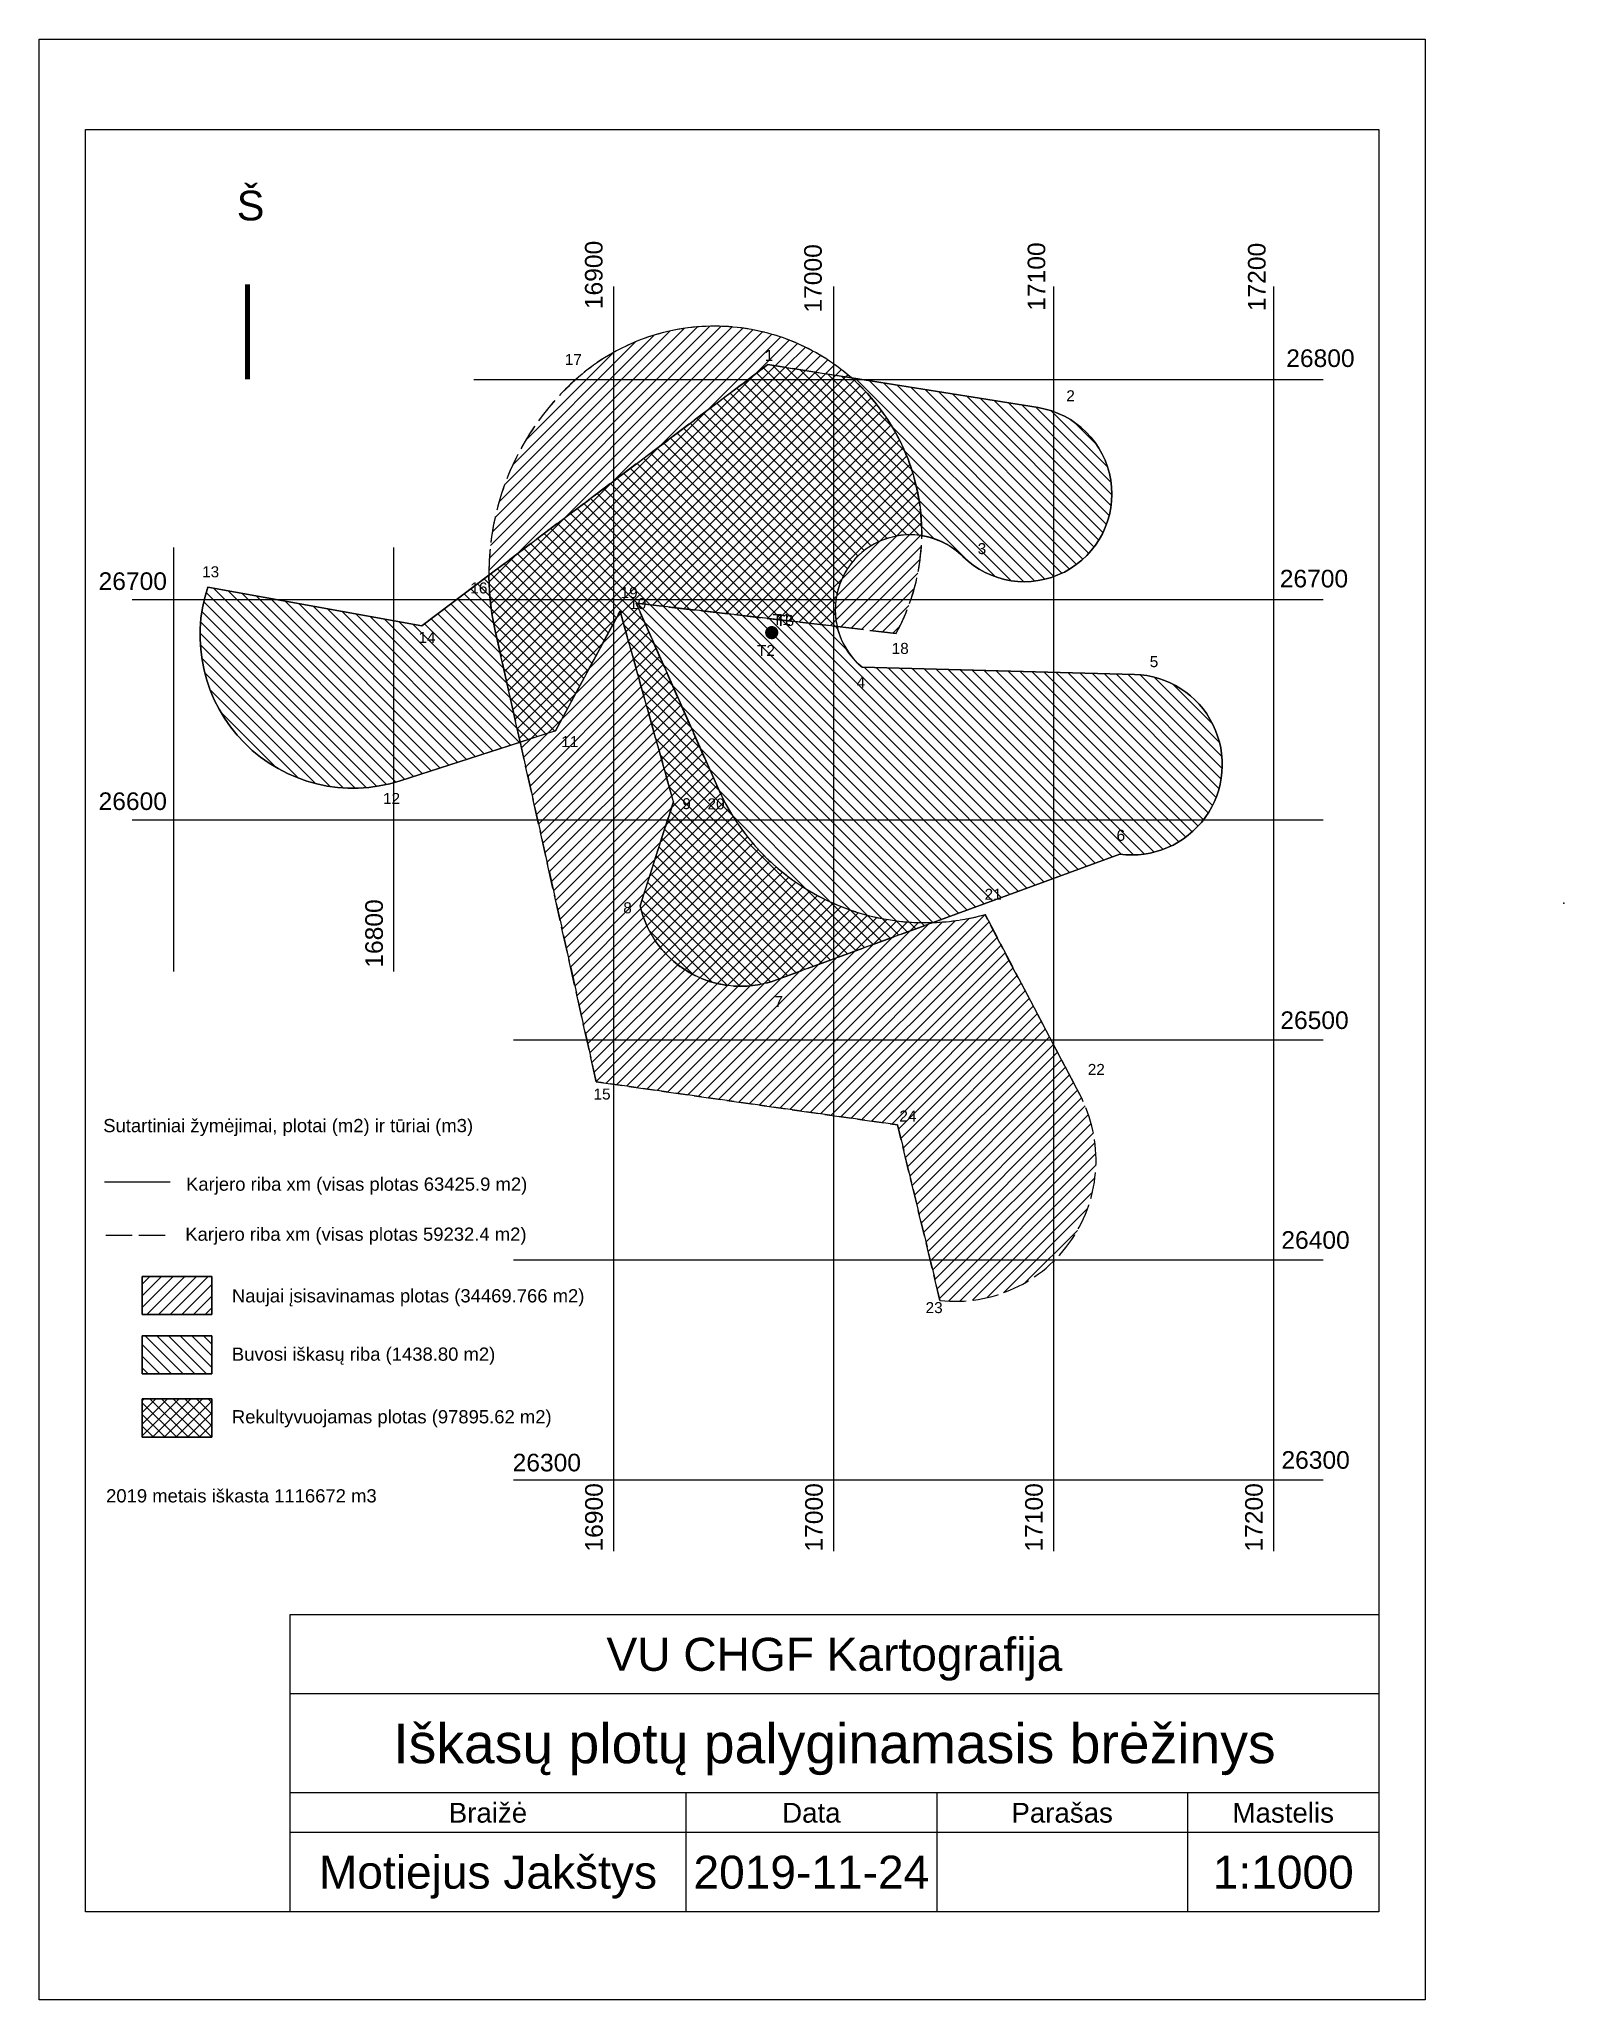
# Model space of a CAD drawing. Header units: inches. Extents: x 16381 to 53385, y 16568 to 26955.
# Drawn here: x 16639 to 17332, y 26064 to 26955 of the extents above; entities that cross this region are included whole.
import ezdxf
from ezdxf.enums import TextEntityAlignment as Align

# ---------------------------------------------------------------- set-up
doc = ezdxf.new("R2010")
doc.units = ezdxf.units.IN
doc.header["$MEASUREMENT"] = 0
doc.linetypes.add('ACAD_ISO02W100', pattern=[15, 12, -3])
for name, color, linetype in [('coords', 253, 'Continuous'), ('coords-skaiciai', 253, 'Continuous'), ('isasa-vidurys', 3, 'ACAD_ISO02W100'), ('iskasa1-tsk', 5, 'Continuous'), ('iskasa2-tsk', 1, 'ACAD_ISO02W100'), ('pagalb-iskasa1-nr', 6, 'Continuous'), ('pagalb-iskasa2-nr', 6, 'Continuous'), ('remelis', 7, 'Continuous'), ('siaurine', 5, 'Continuous'), ('T3', 5, 'Continuous'), ('T3-nr', 6, 'Continuous'), ('zymejimai', 7, 'Continuous'), ('zymejimai-txt', 7, 'Continuous')]:
    doc.layers.add(name, color=color, linetype=linetype)
doc.styles.get("Standard").update_dxf_attribs({"font": 'Arial.ttf'})

msp = doc.modelspace()

# ---------------------------------------------------------------- texts
at = {"layer": 'coords-skaiciai', "ltscale": 2}
for s, p in [('16900', (16894.8949477754, 26832.15938818111)), ('17000', (16994.54379912002, 26830.61971996985)), ('17100', (17096.12876511837, 26831.44395614154)), ('17200', (17196.28673861558, 26831.24762901128)), ('16800', (16795.02268615052, 26532.88843893904)), ('16900', (16894.97874904871, 26267.55277190522)), ('17000', (16994.97874904871, 26267.55277190522)), ('17100', (17094.97874904871, 26267.55277190522)), ('17200', (17194.97874904871, 26267.55277190522))]:
    msp.add_text(s, height=8, rotation=90, dxfattribs=at).set_placement(p)
for s, p in [('26800', (17205.68304354249, 26805.877054114)), ('26700', (16665.80245667691, 26704.54905677531)), ('26700', (17202.74036410205, 26705.70887857812)), ('26600', (16665.80245667691, 26604.54905677531)), ('26500', (17202.99444168706, 26505.02985001807)), ('26400', (17203.45702634678, 26405.14117783325)), ('26300', (16854.01758839531, 26303.98958529213)), ('26300', (17203.50238132481, 26305.18059352441))]:
    msp.add_text(s, height=8, dxfattribs=at).set_placement(p)
at = {"layer": 'coords-skaiciai', "insert": (16981.77458446835, 26299.99995382125), "char_height": 0.2, "attachment_point": 1}
msp.add_mtext_dynamic_manual_height_columns('16600', width=18.22544795375507, gutter_width=1, heights=[0], dxfattribs=at)
at = {"layer": 'pagalb-iskasa1-nr', "char_height": 5, "attachment_point": 1}
for s, insert in [('1', (16968.59008755774, 26813.6030870638)), ('2', (17105.69940256728, 26795.29780317126)), ('3', (17065.41781907722, 26725.82835235913)), ('13', (16712.85774204497, 26715.3038491688)), ('10', (16906.99349186699, 26700.8784150511)), ('T1', (16972.2438245407, 26693.58847909404)), ('14', (16811.21195345731, 26685.43531713805)), ('5', (17143.63123874454, 26674.48137723639)), ('4', (17010.36629484282, 26665.0845321633)), ('11', (16876.1109646231, 26638.12097770522)), ('12', (16795.10104183146, 26612.26449839832)), ('9', (16931.16245536002, 26609.9304687063)), ('6', (17128.54344046886, 26595.53364097839)), ('8', (16904.30806636665, 26562.6107016633)), ('7', (16973.02738169864, 26519.98933093652))]:
    msp.add_mtext_dynamic_manual_height_columns(s, width=3.114461148092232, gutter_width=1, heights=[0], dxfattribs=dict(at, insert=insert))
at = {"layer": 'pagalb-iskasa2-nr', "char_height": 5, "attachment_point": 1}
for s, insert in [('17', (16877.72410198759, 26811.77234628157)), ('16', (16834.7848289057, 26707.95849092821)), ('19', (16903.06487411814, 26705.82660204012)), ('T2', (16965.08812713598, 26679.52639593715)), ('18', (17026.31330283435, 26680.49172393596)), ('20', (16942.61631316614, 26609.83092580328)), ('21', (17068.56587769804, 26568.73898744748)), ('22', (17115.45222514322, 26489.14864312248)), ('15', (16890.78687746399, 26477.97366576346)), ('24', (17029.81124221235, 26467.9542350398)), ('23', (17041.73356354007, 26380.89973052796))]:
    msp.add_mtext_dynamic_manual_height_columns(s, width=3.114461148092232, gutter_width=1, heights=[0], dxfattribs=dict(at, insert=insert))
at = {"layer": 'remelis'}
for s, height, p in [('VU CHGF Kartografija', 15, (17000.31278190199, 26220.84114612388)), ('Iškasų plotų palyginamasis brėžinys', 18, (17000.31278190199, 26180.34114612388)), ('Braižė', 9, (16842.81278190199, 26148.84114612388)), ('Data', 9, (16989.81278190199, 26148.84114612388)), ('Parašas', 9, (17103.81278190199, 26148.84114612388)), ('Mastelis', 9, (17204.31278190199, 26148.84114612388)), ('Motiejus Jakštys', 15, (16842.81278190199, 26121.84114612388)), ('2019-11-24', 15, (16989.81278190199, 26121.84114612388)), ('1:1000', 15, (17204.31278190199, 26121.84114612388))]:
    msp.add_text(s, height=height, dxfattribs=at).set_placement(p, align=Align.MIDDLE_CENTER)
at = {"layer": 'siaurine', "insert": (16728.60281551632, 26886.01358568432), "char_height": 13.51790603066183, "attachment_point": 1}
msp.add_mtext_dynamic_manual_height_columns('{\\fArial|b0|i0|c186|p34;Š}', width=4.16058861365309, gutter_width=15, heights=[2.664134237645918], dxfattribs=at)
at = {"layer": 'T3-nr', "insert": (16973.8187903274, 26693.19492375851), "char_height": 5, "attachment_point": 1}
msp.add_mtext_dynamic_manual_height_columns('T3', width=3.114461148092232, gutter_width=1, heights=[0], dxfattribs=at)
at = {"layer": 'zymejimai-txt', "char_height": 6, "attachment_point": 1}
for s, insert in [('Sutartiniai {\\fArial|b0|i0|c186|p34;žymėjimai, plotai (m}2) ir t{\\fArial|b0|i0|c186|p34;ūriai (m}3)', (16667.9274768348, 26464.13236445712)), ('Karjero riba xm (visas plotas 63425.9 m2)', (16705.56182713118, 26437.52561383471)), ('Karjero riba xm (visas plotas 59232.4 m2)', (16705.22836377162, 26414.78378749482)), ('Naujai {\\fArial|b0|i0|c186|p34;įsisavinamas plotas }(34469.766{\\fArial|b0|i0|c186|p34; }m2)', (16726.40494911348, 26386.77259258667)), ('{\\fArial|b0|i0|c186|p34;Buvosi iškasų riba} {\\fArial|b0|i0|c186|p34;(1438.80 m}2)', (16726.40494911348, 26360.26884645448)), ('{\\fArial|b0|i0|c186|p34;Rekultyvuojamas plotas} (97895.62 m2)', (16726.40494911348, 26331.80188536096)), ('2019 metais i{\\fArial|b0|i0|c186|p34;škasta }1116672 m3', (16669.22304324211, 26295.87030618786))]:
    msp.add_mtext_dynamic_manual_height_columns(s, width=217.798536524122, gutter_width=50, heights=[0], dxfattribs=dict(at, insert=insert))

# ---------------------------------------------------------------- hatches: boundary and pattern name
at = {"layer": 'isasa-vidurys', "transparency": 33554687}
h = msp.add_hatch(dxfattribs=at)
h.set_pattern_fill('ANSI37', color=256, scale=30)
h.set_pattern_definition([(45, (-9713.370367577896, 9713.369853821248), (-2.651650429449553, 2.651650429449553), []), (135, (-9713.370367577896, 9713.369853821248), (-2.651650429449553, -2.651650429449553), [])])
edge = h.paths.add_edge_path()
edge.add_line((16947.23324314491, 26614.74769781743), (16910.12942598369, 26698.53371519543))
edge.add_line((16910.12942598369, 26698.53371519543), (17001.55082050216, 26687.91237029677))
edge.add_arc((17034.72903056314, 26695.57514688632), 34.05160448366975, 81.12234363770318, 193.0048910076502, ccw=False)
edge.add_arc((16945.78956793129, 26730.21423377614), 94.19973936261827, 359.3945394904559, 408.6543324860914)
edge.add_line((17008.01793951023, 26800.93354278449), (16970.0906324221, 26806.98285382125))
edge.add_line((16970.0906324221, 26806.98285382125), (16843.24217495854, 26711.22856371092))
edge.add_arc((16961.75449665463, 26711.87551579485), 118.5140875204136, 180.3127713239187, 192.6332719000029)
edge.add_line((16846.10964459118, 26685.9553087737), (16857.43873785956, 26635.4097512492))
edge.add_line((16857.43873785956, 26635.4097512492), (16873.49931230072, 26640.58921394742))
edge.add_line((16873.49931230072, 26640.58921394742), (16902.84881554536, 26694.96166656171))
edge.add_line((16902.84881554536, 26694.96166656171), (16927.09362880412, 26608.2669754264))
edge.add_line((16927.09362880412, 26608.2669754264), (16911.95887287518, 26561.00621170033))
edge.add_arc((16957.79901645929, 26571.44761380653), 47.01427061813757, 192.8318219000037, 290.1445748999988)
edge.add_line((16973.99026985751, 26527.30936559537), (17045.16750294043, 26553.41934194776))
edge.add_arc((17041.56156278319, 26656.52007027899), 103.1637678007551, 203.8856886000012, 272.00309905057566, ccw=False)
h = msp.add_hatch(dxfattribs=at)
h.set_pattern_fill('ANSI37', color=256, scale=30)
h.set_pattern_definition([(45, (-9704.050283153425, 9672.622640388654), (-2.651650429449553, 2.651650429449553), []), (135, (-9704.050283153425, 9672.622640388654), (-2.651650429449553, -2.651650429449553), [])])
h.paths.add_polyline_path([(16717.2783422928, 26336.94891249655), (16685.57469504186, 26336.94891249655), (16685.57469504186, 26319.60856577984), (16717.2783422928, 26319.60856577984)])
at = {"layer": 'iskasa1-tsk', "transparency": 33554687}
h = msp.add_hatch(dxfattribs=at)
h.set_pattern_fill('ANSI31', color=256, scale=30, angle=90)
h.set_pattern_definition([(135, (-9713.370367577896, 9713.369853821248), (-2.651650429449553, -2.651650429449553), [])])
edge = h.paths.add_edge_path()
edge.add_line((17092.90132431381, 26787.3948542787), (17008.01793951022, 26800.93354278449))
edge.add_arc((16945.7895679313, 26730.21423377613), 94.19973936261692, -0.6054605095420129, 48.65433248609622, ccw=False)
edge.add_arc((17034.72903056314, 26695.57514688632), 34.05160448366995, 45.3398769999971, 81.12234363770227, ccw=False)
edge.add_arc((17086.63379546416, 26748.09938907279), 39.79215379481923, 225.3398769999993, 440.9377972000001)
edge = h.paths.add_edge_path()
edge.add_line((17136.71086376877, 26666.13918792226), (17012.83922138929, 26669.49166509718))
edge.add_arc((17034.72903056314, 26695.57514688632), 34.05160448366715, 193.0048910076576, 229.9959150000094, ccw=False)
edge.add_line((17001.55082050216, 26687.91237029677), (16910.12942598369, 26698.53371519543))
edge.add_line((16910.12942598369, 26698.53371519543), (16947.23324314491, 26614.74769781743))
edge.add_arc((17041.56156278319, 26656.52007027899), 103.1637678007539, 203.8856886000012, 272.0030990505757)
edge.add_line((17045.16750294043, 26553.41934194776), (17129.9669225076, 26584.52635108108))
edge.add_arc((17135.60141400544, 26625.14580984653), 41.00838846915738, 262.1026629000028, 448.4497184999992)
edge = h.paths.add_edge_path()
edge.add_arc((16961.75449665462, 26711.87551579486), 118.514087520399, 180.3127713239222, 192.6332719000044, ccw=False)
edge.add_line((16843.24217495854, 26711.22856371091), (16812.77741534034, 26688.23158377948))
edge.add_line((16812.77741534034, 26688.23158377948), (16715.45463722728, 26705.87434834053))
edge.add_arc((16781.49413302603, 26684.01060678375), 69.564633257245, 161.6818060999975, 287.8742769000005)
edge.add_line((16802.84556179918, 26617.80369861277), (16857.43873785956, 26635.4097512492))
edge.add_line((16857.43873785956, 26635.4097512492), (16846.10964459118, 26685.9553087737))
h = msp.add_hatch(dxfattribs=at)
h.set_pattern_fill('ANSI31', color=256, scale=30, angle=90)
h.set_pattern_definition([(135, (-9704.050283153425, 9672.622640388654), (-2.651650429449553, -2.651650429449553), [])])
h.paths.add_polyline_path([(16717.2783422928, 26365.65016324739), (16685.57469504186, 26365.65016324739), (16685.57469504186, 26348.30981653068), (16717.2783422928, 26348.30981653068)])
at = {"layer": 'iskasa2-tsk', "transparency": 33554687}
h = msp.add_hatch(dxfattribs=at)
h.set_pattern_fill('ANSI31', color=256, scale=30)
h.set_pattern_definition([(45, (-9713.370367577896, 9713.369853821248), (-2.651650429449553, 2.651650429449553), [])])
edge = h.paths.add_edge_path()
edge.add_line((16970.0906324221, 26806.98285382125), (17008.01793951022, 26800.93354278449))
edge.add_arc((16945.78956793129, 26730.21423377614), 94.19973936261387, 48.6543324860916, 131.0414810999985)
edge.add_arc((16961.75449665463, 26711.87551579484), 118.5140875204126, 131.0414810999994, 180.3127713239134)
edge.add_line((16843.24217495854, 26711.22856371092), (16970.0906324221, 26806.98285382125))
edge = h.paths.add_edge_path()
edge.add_line((16927.09362880412, 26608.2669754264), (16902.84881554536, 26694.96166656171))
edge.add_line((16902.84881554536, 26694.96166656171), (16873.49931230072, 26640.58921394742))
edge.add_line((16873.49931230072, 26640.58921394742), (16857.43873785956, 26635.4097512492))
edge.add_line((16857.43873785956, 26635.4097512492), (16892.0516324221, 26480.98185382125))
edge.add_line((16892.0516324221, 26480.98185382125), (17028.98245115613, 26461.41378306486))
edge.add_line((17028.98245115613, 26461.41378306486), (17048.27248870358, 26381.64093282483))
edge.add_arc((17055.15021509209, 26445.34880620246), 64.07804811770313, 263.8383690999968, 387.7772302999982)
edge.add_line((17111.84430945283, 26475.21142355576), (17068.76029971509, 26557.00629386508))
edge.add_arc((17041.56156278318, 26656.52007027899), 103.1637678007554, 272.0030990505777, 285.2865262000027, ccw=False)
edge.add_line((17045.16750294043, 26553.41934194776), (16973.99026985751, 26527.30936559537))
edge.add_arc((16957.79901645929, 26571.44761380653), 47.01427061813951, 192.8318219000038, 290.14457489999876, ccw=False)
edge.add_line((16911.95887287518, 26561.00621170033), (16927.09362880412, 26608.2669754264))
edge = h.paths.add_edge_path()
edge.add_arc((17034.72903056314, 26695.57514688632), 34.05160448367052, 81.12234363769626, 193.0048910076576)
edge.add_line((17001.55082050216, 26687.91237029677), (17028.32043965854, 26684.80227381045))
edge.add_arc((16945.7895679313, 26730.21423377614), 94.19973936261513, 331.1785576999977, 359.3945394904515)
h = msp.add_hatch(dxfattribs=at)
h.set_pattern_fill('ANSI31', color=256, scale=30)
h.set_pattern_definition([(45, (-9704.050283153425, 9672.622640388654), (-2.651650429449553, 2.651650429449553), [])])
h.paths.add_polyline_path([(16717.2783422928, 26392.55757589878), (16685.57469504186, 26392.55757589878), (16685.57469504186, 26375.21722918207), (16717.2783422928, 26375.21722918207)])

# ---------------------------------------------------------------- linework, layer by layer
at = {"const_width": 1.5}
msp.add_lwpolyline([(16969.5403324221, 26685.15935382125, 1), (16974.0403324221, 26685.15935382125, 1)], format="xyb", close=True, dxfattribs=at)
msp.add_point((17331.84873264921, 26562.2634347163))
msp.add_point((17331.84873264921, 26562.2634347163))
at = {"layer": 'coords'}
for p, q in [((16900.0000324221, 26267.67988076651), (16900.0000324221, 26842.52826111217)), ((17000.0000324221, 26267.67988076651), (17000.0000324221, 26842.52826111217)), ((17100.0000324221, 26267.67988076651), (17100.0000324221, 26842.52826111217)), ((17200.0000324221, 26267.67988076651), (17200.0000324221, 26842.52826111217)), ((17222.45488799144, 26799.99995382125), (16836.39431107922, 26799.99995382125)), ((16700.0000324221, 26531.12791314131), (16700.0000324221, 26723.91906804023)), ((16800.00003242211, 26531.12791314131), (16800.0000324221, 26723.91906804023)), ((17222.45488799144, 26699.99995382125), (16681.046101665, 26699.99995382125)), ((17222.45488799144, 26599.99995382125), (16681.046101665, 26599.99995382125)), ((17222.45488799144, 26499.99995382125), (16854.35457364507, 26499.99995382125)), ((17222.45488799144, 26399.99995382125), (16854.35457364507, 26399.99995382125)), ((17222.45488799144, 26299.99995382125), (16854.35457364507, 26299.99995382125))]:
    msp.add_line(p, q, dxfattribs=at)
at = {"layer": 'isasa-vidurys'}
msp.add_lwpolyline([(16947.23324314491, 26614.74769781743), (16910.12942598369, 26698.53371519543), (17001.55082050216, 26687.91237029677, -0.5310522400963084), (17039.98404782317, 26729.21881733871, 0.2183085749858584), (17008.01793951023, 26800.93354278449), (16970.0906324221, 26806.98285382125), (16843.24217495854, 26711.22856371092, 0.05381017149632517), (16846.10964459118, 26685.9553087737), (16857.43873785956, 26635.4097512492), (16873.49931230072, 26640.58921394742), (16902.84881554536, 26694.96166656171), (16927.09362880412, 26608.2669754264), (16911.95887287518, 26561.00621170033, 0.4521097209705949), (16973.99026985751, 26527.30936559537), (17045.16750294043, 26553.41934194776, -0.3062909542918921)], format="xyb", close=True, dxfattribs=at)
at = {"layer": 'iskasa1-tsk'}
msp.add_line((16698.29533658272, 26435.46357300386), (16668.56227666004, 26435.46357300386), dxfattribs=at)
for points in [[(16715.45463722728, 26705.87434834053), (16812.77741534034, 26688.23158377948), (16970.0906324221, 26806.98285382125), (17092.90132431381, 26787.3948542787, -1.371316152829038), (17058.6638974555, 26719.79567360969, 1.041480002830559), (17012.83922138929, 26669.49166509718), (17136.71086376877, 26666.13918792226, -1.056981127236211), (17129.9669225076, 26584.52635108108), (16973.99026985751, 26527.30936559537, -0.4521097209705968), (16911.95887287518, 26561.00621170033), (16927.09362880412, 26608.2669754264), (16902.84881554536, 26694.96166656171), (16873.49931230072, 26640.58921394742), (16802.84556179918, 26617.80369861277, -0.6139565658603978)], [(17092.90132431381, 26787.3948542787), (17008.01793951022, 26800.93354278449, -0.2183085749858642), (17039.98404782317, 26729.21881733871, -0.1574116074435517), (17058.6638974555, 26719.79567360969, 1.371316152829053)], [(16846.10964459118, 26685.9553087737, -0.05381017149631581), (16843.24217495854, 26711.22856371091), (16812.77741534034, 26688.23158377948), (16715.45463722728, 26705.87434834053, 0.6139565658603974), (16802.84556179918, 26617.80369861277), (16857.43873785956, 26635.4097512492)], [(17136.71086376877, 26666.13918792226), (17012.83922138929, 26669.49166509718, -0.162820138026555), (17001.55082050216, 26687.91237029677), (16910.12942598369, 26698.53371519543), (16947.23324314491, 26614.74769781743, 0.3062909542918913), (17045.16750294043, 26553.41934194776), (17129.9669225076, 26584.52635108108, 1.056981127236213)]]:
    msp.add_lwpolyline(points, format="xyb", close=True, dxfattribs=at)
at = {"layer": 'iskasa2-tsk'}
msp.add_line((16669.12861971543, 26411.40358461931), (16698.29533658272, 26411.40358461931), dxfattribs=at)
msp.add_lwpolyline([(16892.0516324221, 26480.98185382125), (16846.10964459118, 26685.9553087737, -0.2754073542082277), (16883.93752423592, 26801.26291839936, -0.838080910989612), (17028.32043965854, 26684.80227381045), (16910.12942598369, 26698.53371519543), (16947.23324314491, 26614.74769781743, 0.3709077855162907), (17068.76029971509, 26557.00629386508), (17111.84430945283, 26475.21142355576, -0.6004975965647137), (17048.27248870358, 26381.64093282483), (17028.98245115613, 26461.41378306486), (16892.0516324221, 26480.98185382125)], format="xyb", dxfattribs=at)
for points in [[(16970.0906324221, 26806.98285382125), (17008.01793951022, 26800.93354278449, 0.3758112931126099), (16883.93752423592, 26801.26291839936, 0.2183611325324123), (16843.24217495854, 26711.22856371092)], [(16947.23324314491, 26614.74769781743), (16910.12942598369, 26698.53371519543), (17001.55082050216, 26687.91237029677, -0.5310522400963598), (17039.98404782317, 26729.21881733871, 0.2183085749858614), (17008.01793951022, 26800.93354278449), (16970.0906324221, 26806.98285382125), (16843.24217495854, 26711.22856371092, 0.05381017149633032), (16846.10964459118, 26685.9553087737), (16857.43873785956, 26635.4097512492), (16873.49931230072, 26640.58921394742), (16902.84881554536, 26694.96166656171), (16927.09362880412, 26608.2669754264), (16911.95887287518, 26561.00621170033, 0.4521097209705967), (16973.99026985751, 26527.30936559537), (17045.16750294043, 26553.41934194776, -0.306290954291892)], [(16947.23324314491, 26614.74769781743), (16910.12942598369, 26698.53371519543), (17001.55082050216, 26687.91237029677, -0.5310522400963433), (17039.98404782317, 26729.21881733871, 0.2183085749858582), (17008.01793951023, 26800.93354278449), (16970.0906324221, 26806.98285382125), (16843.24217495854, 26711.22856371092, 0.05381017149634146), (16846.10964459118, 26685.95530877369), (16857.43873785956, 26635.4097512492), (16873.49931230072, 26640.58921394742), (16902.84881554536, 26694.96166656171), (16927.09362880412, 26608.2669754264), (16911.95887287518, 26561.00621170033, 0.452109720970595), (16973.99026985751, 26527.30936559537), (17045.16750294043, 26553.41934194776, -0.3062909542918923)], [(16947.23324314491, 26614.74769781743), (16910.12942598369, 26698.53371519543), (17001.55082050216, 26687.91237029677, -0.5310522400963257), (17039.98404782317, 26729.21881733871, 0.2183085749858615), (17008.01793951022, 26800.93354278449), (16970.0906324221, 26806.98285382125), (16843.24217495854, 26711.22856371092, 0.05381017149633571), (16846.10964459118, 26685.9553087737), (16857.43873785956, 26635.4097512492), (16873.49931230072, 26640.58921394742), (16902.84881554536, 26694.96166656171), (16927.09362880412, 26608.2669754264), (16911.95887287518, 26561.00621170033, 0.4521097209705949), (16973.99026985751, 26527.30936559537), (17045.16750294043, 26553.41934194776, -0.3062909542918921)], [(17039.98404782317, 26729.21881733871, 0.5310522400963612), (17001.55082050216, 26687.91237029677), (17028.32043965854, 26684.80227381045, 0.123741277874686)], [(16927.09362880412, 26608.2669754264), (16902.84881554536, 26694.96166656171), (16873.49931230072, 26640.58921394742), (16857.43873785956, 26635.4097512492), (16892.0516324221, 26480.98185382125), (17028.98245115613, 26461.41378306486), (17048.27248870358, 26381.64093282483, 0.6004975965647225), (17111.84430945283, 26475.21142355576), (17068.76029971509, 26557.00629386508, -0.05802487473686687), (17045.16750294043, 26553.41934194776), (16973.99026985751, 26527.30936559537, -0.4521097209705948), (16911.95887287518, 26561.00621170033)]]:
    msp.add_lwpolyline(points, format="xyb", close=True, dxfattribs=at)
at = {"layer": 'remelis'}
for p, q in [((16638.81278190199, 26063.84114612388), (16638.81278190199, 26954.84114612388)), ((16638.81278190199, 26954.84114612388), (17268.81278190199, 26954.84114612388)), ((17268.81278190199, 26954.84114612388), (17268.81278190199, 26063.84114612388)), ((16659.81278190199, 26103.84114612388), (16659.81278190199, 26913.84114612388)), ((16659.81278190199, 26913.84114612388), (17247.81278190199, 26913.84114612388)), ((17247.81278190199, 26913.84114612388), (17247.81278190199, 26103.84114612388)), ((16752.81278190199, 26238.84114612388), (16752.81278190199, 26103.84114612388)), ((17247.81278190199, 26238.84114612388), (16752.81278190199, 26238.84114612388)), ((17247.81278190199, 26202.84114612388), (16752.81278190199, 26202.84114612388)), ((17247.81278190199, 26157.84114612388), (16752.81278190199, 26157.84114612388)), ((16932.81278190199, 26157.84114612388), (16932.81278190199, 26103.84114612388)), ((17046.81278190199, 26157.84114612388), (17046.81278190199, 26103.84114612388)), ((17160.81278190199, 26157.84114612388), (17160.81278190199, 26103.84114612388)), ((17247.81278190199, 26139.84114612388), (16752.81278190199, 26139.84114612388)), ((17247.81278190199, 26103.84114612388), (16659.81278190199, 26103.84114612388)), ((16932.81278190199, 26103.84114612388), (16932.81278190199, 26103.84114612388)), ((17268.81278190199, 26063.84114612388), (16638.81278190199, 26063.84114612388))]:
    msp.add_line(p, q, dxfattribs=at)
at = {"layer": 'siaurine'}
msp.add_lwpolyline([(16733.50380731983, 26842.49940528026, 0, 0, 0), (16733.50380731983, 26842.53184497461, 13.51790603066183, 0, 0), (16733.50380731983, 26861.30989781409, 0, 0, 0)], format="xyseb", dxfattribs=at)
at = {"layer": 'siaurine', "const_width": 2.252984338443639}
msp.add_lwpolyline([(16733.50380731983, 26800.29349842569), (16733.50380731983, 26843.37488465173)], dxfattribs=at)
at = {"layer": 'T3', "const_width": 1.5}
msp.add_lwpolyline([(16971.04, 26685.16, 1), (16972.54, 26685.16, 1)], format="xyb", close=True, dxfattribs=at)
at = {"layer": 'zymejimai'}
for points in [[(16685.57107270633, 26392.5493457604), (16717.27471995726, 26392.5493457604), (16717.27471995726, 26375.20899904369), (16685.57107270633, 26375.20899904369)], [(16685.57107270633, 26365.64193310901), (16717.27471995726, 26365.64193310901), (16717.27471995726, 26348.30158639231), (16685.57107270633, 26348.30158639231)], [(16685.57107270633, 26336.94068235817), (16717.27471995726, 26336.94068235817), (16717.27471995726, 26319.60033564147), (16685.57107270633, 26319.60033564147)]]:
    msp.add_lwpolyline(points, close=True, dxfattribs=at)
at = {"layer": 'zymejimai-txt'}
for points in [[(16717.27471995726, 26392.5493457604), (16685.57107270633, 26392.5493457604), (16685.57107270633, 26375.20899904369), (16717.27471995726, 26375.20899904369)], [(16717.27471995726, 26392.5493457604), (16685.57107270633, 26392.5493457604), (16685.57107270633, 26375.20899904369), (16717.27471995726, 26375.20899904369)], [(16717.27471995726, 26365.64193310901), (16685.57107270633, 26365.64193310901), (16685.57107270633, 26348.30158639231), (16717.27471995726, 26348.30158639231)], [(16717.27471995726, 26336.94068235817), (16685.57107270633, 26336.94068235817), (16685.57107270633, 26319.60033564147), (16717.27471995726, 26319.60033564147)]]:
    msp.add_lwpolyline(points, close=True, dxfattribs=at)

msp.set_redraw_order([(e.dxf.handle, doc.entitydb.next_handle()) for e in msp.query("TEXT MTEXT ATTDEF DIMENSION ARC_DIMENSION")])  # texts and dimensions are drawn at this point

doc.saveas('drawing.dxf')
